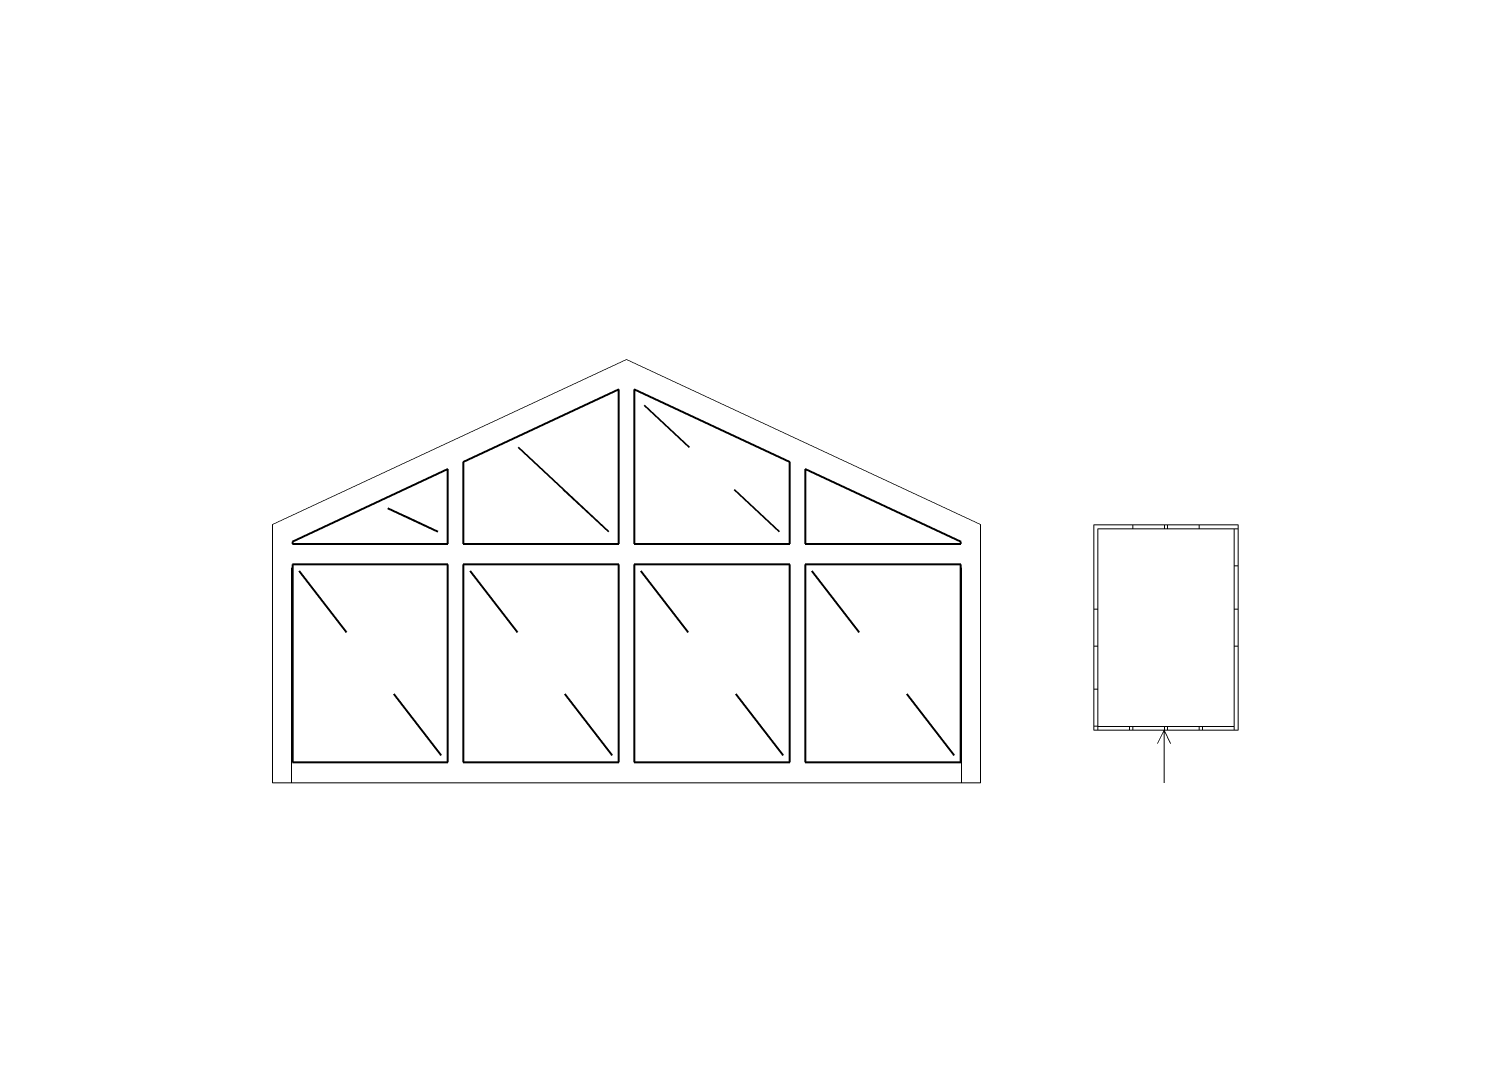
# Model space of a CAD drawing. Header units: millimetres. Extents: x 0 to 4200, y 0 to 297.
# Drawn here: x 420 to 840, y 0 to 297 of the extents above; entities that cross this region are included whole.
import ezdxf

# ---------------------------------------------------------------- set-up
doc = ezdxf.new("R2010")
doc.units = ezdxf.units.MM
for name, pattern in [('K5LT32768', [0]), ('K5LT32769', [250, 62.5, -62.5, 62.5, -62.5]), ('K5LT32770', [250, 62.5, -62.5, 62.5, -62.5]), ('K5LT32771', [0]), ('K5LT32772', [0]), ('K5LT32773', [0]), ('K5LT_BASIC', [0])]:
    doc.linetypes.add(name, pattern=pattern)
doc.layers.add('Системный слой', color=7, linetype='Continuous')

msp = doc.modelspace()

# ---------------------------------------------------------------- linework, layer by layer
at = {"layer": 'Системный слой', "color": 5, "linetype": 'K5LT32771', "lineweight": 18}
for p, q in [((593.93065, 200.88848), (490.93065, 152.85879)), ((696.93065, 152.85879), (593.93065, 200.88848)), ((546.43065, 171.01522), (591.68065, 192.11564)), ((591.68065, 192.11564), (546.43065, 171.01522)), ((591.68065, 192.11564), (591.68065, 147.22533)), ((591.68065, 147.22533), (591.68065, 192.11564)), ((596.18065, 192.11564), (641.43065, 171.01522)), ((596.18065, 147.22533), (596.18065, 192.11564)), ((641.43065, 171.01522), (596.18065, 192.11564)), ((596.18065, 192.11564), (596.18065, 147.22533)), ((496.68065, 147.81642), (541.93065, 168.91684)), ((541.93065, 168.91684), (496.68065, 147.81642)), ((541.93065, 168.91684), (541.93065, 147.22533)), ((541.93065, 147.22533), (541.93065, 168.91684)), ((546.43065, 147.22533), (546.43065, 171.01522)), ((546.43065, 171.01522), (546.43065, 147.22533)), ((641.43065, 171.01522), (641.43065, 147.22533)), ((641.43065, 147.22533), (641.43065, 171.01522)), ((645.93065, 147.22533), (645.93065, 168.91684)), ((645.93065, 168.91684), (691.18065, 147.81642)), ((691.18065, 147.81642), (645.93065, 168.91684)), ((645.93065, 168.91684), (645.93065, 147.22533)), ((490.93065, 152.85879), (490.93065, 77.75029)), ((696.93065, 77.75029), (696.93065, 152.85879)), ((496.68065, 147.22533), (496.68065, 147.81642)), ((496.68065, 147.81642), (496.68065, 147.22533)), ((541.93065, 147.22533), (496.68065, 147.22533)), ((496.68065, 147.22533), (541.93065, 147.22533)), ((591.68065, 147.22533), (546.43065, 147.22533)), ((546.43065, 147.22533), (591.68065, 147.22533)), ((641.43065, 147.22533), (596.18065, 147.22533)), ((596.18065, 147.22533), (641.43065, 147.22533)), ((691.18065, 147.22533), (645.93065, 147.22533)), ((645.93065, 147.22533), (691.18065, 147.22533)), ((691.18065, 147.81642), (691.18065, 147.22533)), ((691.18065, 147.22533), (691.18065, 147.81642)), ((496.68065, 83.75029), (496.68065, 141.22533)), ((496.68065, 141.22533), (541.93065, 141.22533)), ((541.93065, 141.22533), (496.68065, 141.22533)), ((496.68065, 141.22533), (496.68065, 83.75029)), ((541.93065, 141.22533), (541.93065, 83.75029)), ((541.93065, 83.75029), (541.93065, 141.22533)), ((546.43065, 141.22533), (591.68065, 141.22533)), ((546.43065, 83.75029), (546.43065, 141.22533)), ((591.68065, 141.22533), (546.43065, 141.22533)), ((546.43065, 141.22533), (546.43065, 83.75029)), ((591.68065, 141.22533), (591.68065, 83.75029)), ((591.68065, 83.75029), (591.68065, 141.22533)), ((596.18065, 141.22533), (641.43065, 141.22533)), ((596.18065, 83.75029), (596.18065, 141.22533)), ((641.43065, 141.22533), (596.18065, 141.22533)), ((596.18065, 141.22533), (596.18065, 83.75029)), ((641.43065, 141.22533), (641.43065, 83.75029)), ((641.43065, 83.75029), (641.43065, 141.22533)), ((645.93065, 83.75029), (645.93065, 141.22533)), ((645.93065, 141.22533), (691.18065, 141.22533)), ((691.18065, 141.22533), (645.93065, 141.22533)), ((645.93065, 141.22533), (645.93065, 83.75029)), ((691.18065, 141.22533), (691.18065, 83.75029)), ((691.18065, 83.75029), (691.18065, 141.22533)), ((541.93065, 83.75029), (496.68065, 83.75029)), ((496.68065, 83.75029), (541.93065, 83.75029)), ((591.68065, 83.75029), (546.43065, 83.75029)), ((546.43065, 83.75029), (591.68065, 83.75029)), ((641.43065, 83.75029), (596.18065, 83.75029)), ((596.18065, 83.75029), (641.43065, 83.75029)), ((691.18065, 83.75029), (645.93065, 83.75029)), ((645.93065, 83.75029), (691.18065, 83.75029)), ((490.93065, 77.75029), (696.93065, 77.75029))]:
    msp.add_line(p, q, dxfattribs=at)
at = {"layer": 'Системный слой', "color": 5, "linetype": 'K5LT_BASIC', "lineweight": 40}
for p, q in [((591.68065, 192.11564), (546.43065, 171.01522)), ((591.68065, 147.22533), (591.68065, 192.11564)), ((641.43065, 171.01522), (596.18065, 192.11564)), ((596.18065, 192.11564), (596.18065, 147.22533)), ((612.2342, 175.2524), (599.13065, 187.48507)), ((588.73065, 150.75033), (562.48867, 175.24823)), ((541.93065, 168.91684), (496.68065, 147.81642)), ((541.93065, 147.22533), (541.93065, 168.91684)), ((546.43065, 171.01522), (546.43065, 147.22533)), ((641.43065, 147.22533), (641.43065, 171.01522)), ((691.18065, 147.81642), (645.93065, 168.91684)), ((645.93065, 168.91684), (645.93065, 147.22533)), ((588.73065, 150.75033), (575.6271, 162.983)), ((638.48065, 150.75033), (625.3771, 162.983)), ((538.98065, 150.75033), (524.4667, 157.5183)), ((538.98065, 150.75033), (529.31436, 155.2578)), ((496.68065, 147.81642), (496.68065, 147.22533)), ((496.68065, 147.22533), (541.93065, 147.22533)), ((546.43065, 147.22533), (591.68065, 147.22533)), ((596.18065, 147.22533), (641.43065, 147.22533)), ((645.93065, 147.22533), (691.18065, 147.22533)), ((691.18065, 147.22533), (691.18065, 147.81642)), ((541.93065, 141.22533), (496.68065, 141.22533)), ((496.68065, 141.22533), (496.68065, 83.75029)), ((512.4002, 121.43484), (498.63065, 139.27533)), ((541.93065, 83.75029), (541.93065, 141.22533)), ((591.68065, 141.22533), (546.43065, 141.22533)), ((546.43065, 141.22533), (546.43065, 83.75029)), ((562.1502, 121.43484), (548.38065, 139.27533)), ((591.68065, 83.75029), (591.68065, 141.22533)), ((641.43065, 141.22533), (596.18065, 141.22533)), ((596.18065, 141.22533), (596.18065, 83.75029)), ((611.9002, 121.43484), (598.13065, 139.27533)), ((641.43065, 83.75029), (641.43065, 141.22533)), ((691.18065, 141.22533), (645.93065, 141.22533)), ((645.93065, 141.22533), (645.93065, 83.75029)), ((661.6502, 121.43484), (647.88065, 139.27533)), ((691.18065, 83.75029), (691.18065, 141.22533)), ((539.98065, 85.70029), (526.2111, 103.54078)), ((589.73065, 85.70029), (575.9611, 103.54078)), ((639.48065, 85.70029), (625.7111, 103.54078)), ((689.23065, 85.70029), (675.4611, 103.54078)), ((496.68065, 83.75029), (541.93065, 83.75029)), ((546.43065, 83.75029), (591.68065, 83.75029)), ((596.18065, 83.75029), (641.43065, 83.75029)), ((645.93065, 83.75029), (691.18065, 83.75029))]:
    msp.add_line(p, q, dxfattribs=at)
at = {"layer": 'Системный слой', "color": 5, "linetype": 'K5LT32770', "lineweight": 18}
for p, q in [((496.43065, 77.75029), (496.43065, 155.42349)), ((691.43065, 77.75029), (691.43065, 155.42349))]:
    msp.add_line(p, q, dxfattribs=at)
at = {"layer": 'Системный слой', "color": 7, "linetype": 'K5LT32768', "lineweight": 18}
for p, q in [((729.93249, 152.75029), (729.93249, 128.25946)), ((741.23596, 152.75029), (729.93249, 152.75029)), ((731.05266, 128.25946), (731.05266, 151.63013)), ((731.05266, 151.63013), (741.23596, 151.63013)), ((741.23596, 152.75029), (750.45184, 152.75029)), ((741.23596, 152.75029), (741.23596, 151.63013)), ((741.23596, 151.63013), (750.45184, 151.63013)), ((751.36834, 152.75029), (750.45184, 152.75029)), ((750.45184, 151.63013), (750.45184, 152.75029)), ((750.45184, 151.63013), (751.36834, 151.63013)), ((751.36834, 152.75029), (760.58423, 152.75029)), ((751.36834, 152.75029), (751.36834, 151.63013)), ((751.36834, 151.63013), (760.58423, 151.63013)), ((771.88769, 152.75029), (760.58423, 152.75029)), ((760.58423, 151.63013), (760.58423, 152.75029)), ((760.58423, 151.63013), (770.76752, 151.63013)), ((770.76752, 151.63013), (770.76752, 151.57922)), ((770.76752, 151.57922), (770.76752, 140.83583)), ((771.88769, 151.57922), (770.76752, 151.57922)), ((771.88769, 151.57922), (771.88769, 152.75029)), ((771.88769, 151.57922), (771.88769, 140.83583)), ((770.76752, 140.83583), (770.76752, 128.25946)), ((770.76752, 140.83583), (771.88769, 140.83583)), ((771.88769, 128.25946), (771.88769, 140.83583)), ((729.93249, 117.51608), (729.93249, 128.25946)), ((731.05266, 128.25946), (729.93249, 128.25946)), ((731.05266, 117.51608), (731.05266, 128.25946)), ((771.88769, 128.25946), (770.76752, 128.25946)), ((729.93249, 117.51608), (729.93249, 104.9397)), ((729.93249, 117.51608), (731.05266, 117.51608)), ((731.05266, 104.9397), (731.05266, 117.51608)), ((770.76752, 117.51608), (770.76752, 94.14541)), ((770.76752, 117.51608), (771.88769, 117.51608)), ((771.88769, 93.02524), (771.88769, 117.51608)), ((729.93249, 94.19632), (729.93249, 104.9397)), ((731.05266, 104.9397), (729.93249, 104.9397)), ((731.05266, 94.19632), (731.05266, 104.9397)), ((729.93249, 94.19632), (729.93249, 93.02524)), ((729.93249, 94.19632), (731.05266, 94.19632)), ((731.05266, 94.14541), (731.05266, 94.19632))]:
    msp.add_line(p, q, dxfattribs=at)
at = {"layer": 'Системный слой', "color": 7, "linetype": 'K5LT32769', "lineweight": 18}
for p, q in [((770.76752, 128.25946), (770.76752, 117.51608)), ((771.88769, 128.25946), (771.88769, 117.51608))]:
    msp.add_line(p, q, dxfattribs=at)
at = {"layer": 'Системный слой', "color": 3, "linetype": 'K5LT32773', "lineweight": 18}
for p, q in [((729.93249, 93.02524), (731.10357, 93.02524)), ((731.10357, 94.14541), (731.05266, 94.14541)), ((740.31946, 94.14541), (731.10357, 94.14541)), ((731.10357, 94.14541), (731.10357, 93.02524)), ((740.31946, 94.14541), (731.10357, 94.14541)), ((731.10357, 94.14541), (731.10357, 93.02524)), ((740.31946, 93.02524), (731.10357, 93.02524)), ((740.31946, 93.02524), (731.10357, 93.02524)), ((741.23596, 94.14541), (740.31946, 94.14541)), ((740.31946, 93.02524), (740.31946, 94.14541)), ((740.31946, 93.02524), (740.31946, 94.14541)), ((740.31946, 93.02524), (741.23596, 93.02524)), ((750.45184, 94.14541), (741.23596, 94.14541)), ((741.23596, 94.14541), (741.23596, 93.02524)), ((750.45184, 94.14541), (741.23596, 94.14541)), ((741.23596, 94.14541), (741.23596, 93.02524)), ((750.45184, 93.02524), (741.23596, 93.02524)), ((750.45184, 93.02524), (741.23596, 93.02524)), ((751.36834, 94.14541), (750.45184, 94.14541)), ((750.45184, 93.02524), (750.45184, 94.14541)), ((750.45184, 93.02524), (750.45184, 94.14541)), ((750.45184, 93.02524), (751.36834, 93.02524)), ((760.58423, 94.14541), (751.36834, 94.14541)), ((751.36834, 94.14541), (751.36834, 93.02524)), ((760.58423, 94.14541), (751.36834, 94.14541)), ((751.36834, 94.14541), (751.36834, 93.02524)), ((760.58423, 93.02524), (751.36834, 93.02524)), ((760.58423, 93.02524), (751.36834, 93.02524)), ((761.50072, 94.14541), (760.58423, 94.14541)), ((760.58423, 93.02524), (760.58423, 94.14541)), ((760.58423, 93.02524), (760.58423, 94.14541)), ((760.58423, 93.02524), (761.50072, 93.02524)), ((770.71661, 94.14541), (761.50072, 94.14541)), ((761.50072, 94.14541), (761.50072, 93.02524)), ((770.71661, 94.14541), (761.50072, 94.14541)), ((761.50072, 94.14541), (761.50072, 93.02524)), ((770.71661, 93.02524), (761.50072, 93.02524)), ((770.71661, 93.02524), (761.50072, 93.02524)), ((770.76752, 94.14541), (770.71661, 94.14541)), ((770.71661, 93.02524), (770.71661, 94.14541)), ((770.71661, 93.02524), (770.71661, 94.14541)), ((770.71661, 93.02524), (771.88769, 93.02524))]:
    msp.add_line(p, q, dxfattribs=at)
at = {"layer": 'Системный слой', "color": 1, "linetype": 'K5LT32772', "lineweight": 18}
for q in [(748.44064, 89.20651), (750.35001, 77.75029), (752.25938, 89.20651)]:
    msp.add_line((750.35001, 93.02524), q, dxfattribs=at)

doc.saveas('drawing.dxf')
